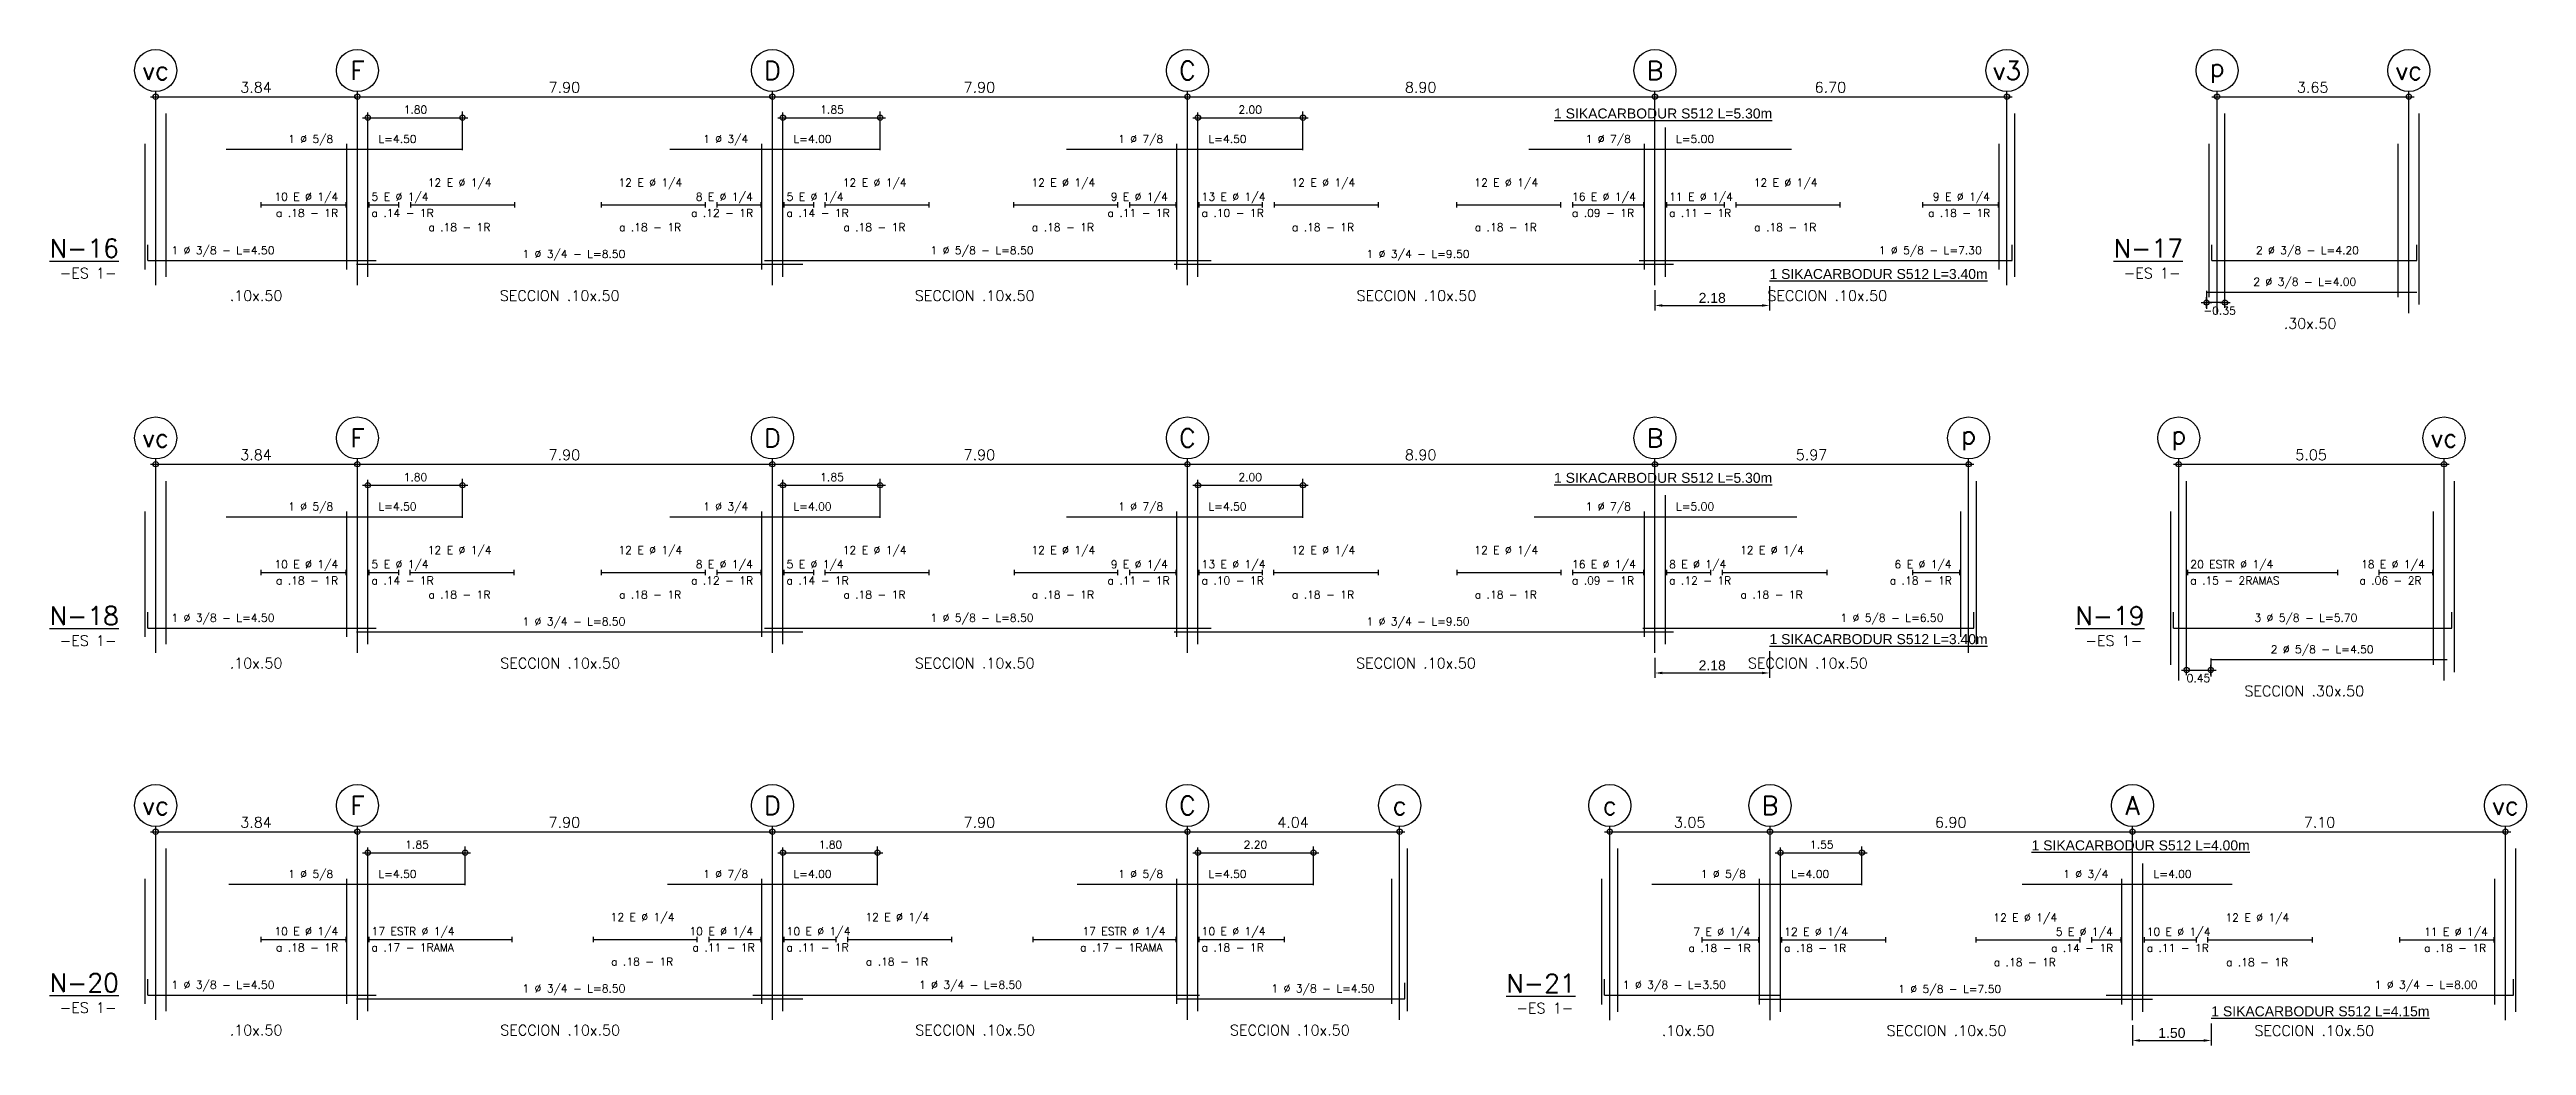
# Model space of a CAD drawing. Header units: millimetres. Extents: x 1 to 301, y -42 to 59.
# Drawn here: x 1.2 to 48.35, y -13.28 to 5.69 of the extents above; entities that cross this region are included whole.
import ezdxf
from ezdxf.enums import TextEntityAlignment as Align

# ---------------------------------------------------------------- set-up
doc = ezdxf.new("R2010")
doc.units = ezdxf.units.MM
doc.header["$LTSCALE"] = 0.0003
doc.header["$PDMODE"] = 34
doc.header["$PDSIZE"] = 0.1
for name, color, linetype in [('SIM-ACHURADOS', 8, 'Continuous'), ('SIM-COTAS', 1, 'Continuous'), ('SIM-FIBRACARB', 4, 'Continuous')]:
    doc.layers.add(name, color=color, linetype=linetype)
doc.styles.add('ARIAL EE', font='arial.ttf')
doc.styles.add('P140', font='SIMPLEX', dxfattribs={"height": 0.35})
doc.styles.add('P60', font='SIMPLEX', dxfattribs={"height": 0.16})
doc.styles.add('P80', font='SIMPLEX', dxfattribs={"height": 0.2})
doc.dimstyles.new('RE - STANDAR', dxfattribs={"dimtxt": 0.002, "dimasz": 0.0015, "dimexe": 0.001, "dimexo": 0.001, "dimgap": 0.0005, "dimtad": 1, "dimzin": 4, "dimdsep": 46, "dimtxsty": 'ARIAL EE', "dimcen": -0.001, "dimclrd": 256, "dimclre": 256, "dimclrt": 2, "dimadec": 0, "dimazin": 0, "dimtfac": 1, "dimtix": 1, "dimtofl": 0, "dimtmove": 1, "dimatfit": 0, "dimfxl": 0.0015, "dimtolj": 1, "dimtzin": 4, "dimlwd": -1, "dimlwe": -1, "dimarcsym": 0})

msp = doc.modelspace()

# ---------------------------------------------------------------- texts
at = {"layer": 'SIM-ACHURADOS', "style": 'P140'}
for s, p in [('vc', (3.218, 5.295)), ('F', (7.058, 5.295)), ('D', (14.958, 5.295)), ('C', (22.858, 5.295)), ('B', (31.758, 5.295)), ('v3', (38.458, 5.295)), ('p', (42.458, 5.295)), ('vc', (46.108, 5.295)), ('vc', (3.218, -1.705)), ('F', (7.058, -1.705)), ('D', (14.958, -1.705)), ('C', (22.858, -1.705)), ('B', (31.758, -1.705)), ('p', (37.728, -1.705)), ('p', (41.728, -1.705)), ('vc', (46.778, -1.705)), ('vc', (3.218, -8.705)), ('F', (7.058, -8.705)), ('D', (14.958, -8.705)), ('C', (22.858, -8.705)), ('c', (26.898, -8.705)), ('c', (30.898, -8.705)), ('B', (33.948, -8.705)), ('A', (40.848, -8.705)), ('vc', (47.948, -8.705))]:
    msp.add_text(s, height=0.35, dxfattribs=at).set_placement(p, align=Align.MIDDLE)
at = {"layer": 'SIM-ACHURADOS'}
for s, height, style, p in [('3.84', 0.2, 'P80', (4.828, 4.875)), ('7.90', 0.2, 'P80', (10.698, 4.875)), ('7.90', 0.2, 'P80', (18.598, 4.875)), ('8.90', 0.2, 'P80', (26.998, 4.875)), ('6.70', 0.2, 'P80', (34.798, 4.875)), ('3.65', 0.2, 'P80', (43.978, 4.875)), ('1.80', 0.15, 'P60', (7.938, 4.475)), ('1.85', 0.15, 'P60', (15.868, 4.475)), ('2.00', 0.15, 'P60', (23.828, 4.475)), ('1 %%c 5/8', 0.15, 'P60', (5.738, 3.915)), ('L=4.50', 0.15, 'P60', (7.458, 3.915)), ('1 %%c 3/4', 0.15, 'P60', (13.638, 3.915)), ('L=4.00', 0.15, 'P60', (15.358, 3.915)), ('1 %%c 7/8', 0.15, 'P60', (21.538, 3.915)), ('L=4.50', 0.15, 'P60', (23.258, 3.915)), ('1 %%c 7/8', 0.15, 'P60', (30.438, 3.915)), ('L=5.00', 0.15, 'P60', (32.158, 3.915)), ('10 E %%c 1/4', 0.15, 'P60', (5.478, 2.815)), ('5 E %%c 1/4', 0.15, 'P60', (7.328, 2.815)), ('12 E %%c 1/4', 0.15, 'P60', (8.398, 3.085)), ('12 E %%c 1/4', 0.15, 'P60', (12.028, 3.085)), ('8 E %%c 1/4', 0.15, 'P60', (13.498, 2.815)), ('5 E %%c 1/4', 0.15, 'P60', (15.228, 2.815)), ('12 E %%c 1/4', 0.15, 'P60', (16.298, 3.085)), ('12 E %%c 1/4', 0.15, 'P60', (19.888, 3.085)), ('9 E %%c 1/4', 0.15, 'P60', (21.398, 2.815)), ('13 E %%c 1/4', 0.15, 'P60', (23.128, 2.815)), ('12 E %%c 1/4', 0.15, 'P60', (24.838, 3.085)), ('12 E %%c 1/4', 0.15, 'P60', (28.318, 3.085)), ('16 E %%c 1/4', 0.15, 'P60', (30.178, 2.815)), ('11 E %%c 1/4', 0.15, 'P60', (32.028, 2.815)), ('12 E %%c 1/4', 0.15, 'P60', (33.638, 3.085)), ('9 E %%c 1/4', 0.15, 'P60', (37.048, 2.815)), ('a .18 - 1R', 0.15, 'P60', (5.508, 2.505)), ('a .14 - 1R', 0.15, 'P60', (7.328, 2.505)), ('a .18 - 1R', 0.15, 'P60', (8.408, 2.235)), ('a .18 - 1R', 0.15, 'P60', (12.038, 2.235)), ('a .12 - 1R', 0.15, 'P60', (13.408, 2.505)), ('a .14 - 1R', 0.15, 'P60', (15.228, 2.505)), ('a .18 - 1R', 0.15, 'P60', (16.308, 2.235)), ('a .18 - 1R', 0.15, 'P60', (19.898, 2.235)), ('a .11 - 1R', 0.15, 'P60', (21.338, 2.505)), ('a .10 - 1R', 0.15, 'P60', (23.128, 2.505)), ('a .18 - 1R', 0.15, 'P60', (24.848, 2.235)), ('a .18 - 1R', 0.15, 'P60', (28.328, 2.235)), ('a .09 - 1R', 0.15, 'P60', (30.178, 2.505)), ('a .11 - 1R', 0.15, 'P60', (32.028, 2.505)), ('a .18 - 1R', 0.15, 'P60', (33.648, 2.235)), ('a .18 - 1R', 0.15, 'P60', (36.958, 2.505)), ('1 %%c 3/8 - L=4.50', 0.15, 'P60', (3.518, 1.795)), ('1 %%c 3/4 - L=8.50', 0.15, 'P60', (10.198, 1.725)), ('1 %%c 5/8 - L=8.50', 0.15, 'P60', (17.968, 1.795)), ('1 %%c 3/4 - L=9.50', 0.15, 'P60', (26.268, 1.725)), ('1 %%c 5/8 - L=7.30', 0.15, 'P60', (36.018, 1.795)), ('2 %%c 3/8 - L=4.20', 0.15, 'P60', (43.198, 1.795)), ('-ES 1-', 0.2, 'P80', (1.388, 1.335)), ('-ES 1-', 0.2, 'P80', (40.678, 1.335)), ('.10x.50', 0.2, 'P80', (4.628, 0.905)), ('SECCION .10x.50', 0.2, 'P80', (9.768, 0.905)), ('SECCION .10x.50', 0.2, 'P80', (17.668, 0.905)), ('SECCION .10x.50', 0.2, 'P80', (26.078, 0.905)), ('SECCION .10x.50', 0.2, 'P80', (33.898, 0.905)), ('2 %%c 3/8 - L=4.00', 0.15, 'P60', (43.148, 1.195)), ('-0.35', 0.15, 'P60', (42.198, 0.645)), ('.30x.50', 0.2, 'P80', (43.728, 0.375)), ('3.84', 0.2, 'P80', (4.828, -2.125)), ('7.90', 0.2, 'P80', (10.698, -2.125)), ('7.90', 0.2, 'P80', (18.598, -2.125)), ('8.90', 0.2, 'P80', (26.998, -2.125)), ('5.97', 0.2, 'P80', (34.438, -2.125)), ('5.05', 0.2, 'P80', (43.948, -2.125)), ('1.80', 0.15, 'P60', (7.938, -2.525)), ('1.85', 0.15, 'P60', (15.868, -2.525)), ('2.00', 0.15, 'P60', (23.828, -2.525)), ('1 %%c 5/8', 0.15, 'P60', (5.738, -3.085)), ('L=4.50', 0.15, 'P60', (7.458, -3.085)), ('1 %%c 3/4', 0.15, 'P60', (13.638, -3.085)), ('L=4.00', 0.15, 'P60', (15.358, -3.085)), ('1 %%c 7/8', 0.15, 'P60', (21.538, -3.085)), ('L=4.50', 0.15, 'P60', (23.258, -3.085)), ('1 %%c 7/8', 0.15, 'P60', (30.438, -3.085)), ('L=5.00', 0.15, 'P60', (32.158, -3.085)), ('12 E %%c 1/4', 0.15, 'P60', (8.398, -3.915)), ('12 E %%c 1/4', 0.15, 'P60', (12.028, -3.915)), ('12 E %%c 1/4', 0.15, 'P60', (16.298, -3.915)), ('12 E %%c 1/4', 0.15, 'P60', (19.888, -3.915)), ('12 E %%c 1/4', 0.15, 'P60', (24.838, -3.915)), ('12 E %%c 1/4', 0.15, 'P60', (28.318, -3.915)), ('12 E %%c 1/4', 0.15, 'P60', (33.378, -3.915)), ('10 E %%c 1/4', 0.15, 'P60', (5.478, -4.185)), ('5 E %%c 1/4', 0.15, 'P60', (7.328, -4.185)), ('8 E %%c 1/4', 0.15, 'P60', (13.498, -4.185)), ('5 E %%c 1/4', 0.15, 'P60', (15.228, -4.185)), ('9 E %%c 1/4', 0.15, 'P60', (21.398, -4.185)), ('13 E %%c 1/4', 0.15, 'P60', (23.128, -4.185)), ('16 E %%c 1/4', 0.15, 'P60', (30.178, -4.185)), ('8 E %%c 1/4', 0.15, 'P60', (32.028, -4.185)), ('6 E %%c 1/4', 0.15, 'P60', (36.318, -4.185)), ('20 ESTR %%c 1/4', 0.15, 'P60', (41.948, -4.185)), ('18 E %%c 1/4', 0.15, 'P60', (45.198, -4.185)), ('a .18 - 1R', 0.15, 'P60', (5.508, -4.495)), ('a .14 - 1R', 0.15, 'P60', (7.328, -4.495)), ('a .18 - 1R', 0.15, 'P60', (8.408, -4.765)), ('a .18 - 1R', 0.15, 'P60', (12.038, -4.765)), ('a .12 - 1R', 0.15, 'P60', (13.408, -4.495)), ('a .14 - 1R', 0.15, 'P60', (15.228, -4.495)), ('a .18 - 1R', 0.15, 'P60', (16.308, -4.765)), ('a .18 - 1R', 0.15, 'P60', (19.898, -4.765)), ('a .11 - 1R', 0.15, 'P60', (21.338, -4.495)), ('a .10 - 1R', 0.15, 'P60', (23.128, -4.495)), ('a .18 - 1R', 0.15, 'P60', (24.848, -4.765)), ('a .18 - 1R', 0.15, 'P60', (28.328, -4.765)), ('a .09 - 1R', 0.15, 'P60', (30.178, -4.495)), ('a .12 - 1R', 0.15, 'P60', (32.028, -4.495)), ('a .18 - 1R', 0.15, 'P60', (33.388, -4.765)), ('a .18 - 1R', 0.15, 'P60', (36.228, -4.495)), ('a .15 - 2RAMAS', 0.15, 'P60', (41.948, -4.495)), ('a .06 - 2R', 0.15, 'P60', (45.168, -4.495)), ('1 %%c 3/8 - L=4.50', 0.15, 'P60', (3.518, -5.205)), ('1 %%c 3/4 - L=8.50', 0.15, 'P60', (10.198, -5.275)), ('1 %%c 5/8 - L=8.50', 0.15, 'P60', (17.968, -5.205)), ('1 %%c 3/4 - L=9.50', 0.15, 'P60', (26.268, -5.275)), ('1 %%c 5/8 - L=6.50', 0.15, 'P60', (35.288, -5.205)), ('3 %%c 5/8 - L=5.70', 0.15, 'P60', (43.168, -5.205)), ('-ES 1-', 0.2, 'P80', (1.388, -5.665)), ('-ES 1-', 0.2, 'P80', (39.948, -5.665)), ('2 %%c 5/8 - L=4.50', 0.15, 'P60', (43.478, -5.805)), ('.10x.50', 0.2, 'P80', (4.628, -6.095)), ('SECCION .10x.50', 0.2, 'P80', (9.778, -6.095)), ('SECCION .10x.50', 0.2, 'P80', (17.668, -6.095)), ('SECCION .10x.50', 0.2, 'P80', (26.068, -6.095)), ('SECCION .10x.50', 0.2, 'P80', (33.528, -6.095)), ('0.45', 0.15, 'P60', (41.878, -6.355)), ('SECCION .30x.50', 0.2, 'P80', (42.978, -6.625)), ('3.84', 0.2, 'P80', (4.828, -9.125)), ('7.90', 0.2, 'P80', (10.698, -9.125)), ('7.90', 0.2, 'P80', (18.598, -9.125)), ('4.04', 0.2, 'P80', (24.568, -9.125)), ('3.05', 0.2, 'P80', (32.118, -9.125)), ('6.90', 0.2, 'P80', (37.088, -9.125)), ('7.10', 0.2, 'P80', (44.108, -9.125)), ('1.85', 0.15, 'P60', (7.968, -9.525)), ('1.80', 0.15, 'P60', (15.838, -9.525)), ('2.20', 0.15, 'P60', (23.928, -9.525)), ('1.55', 0.15, 'P60', (34.708, -9.525)), ('1 %%c 5/8', 0.15, 'P60', (5.738, -10.085)), ('L=4.50', 0.15, 'P60', (7.458, -10.085)), ('1 %%c 7/8', 0.15, 'P60', (13.638, -10.085)), ('L=4.00', 0.15, 'P60', (15.358, -10.085)), ('1 %%c 5/8', 0.15, 'P60', (21.538, -10.085)), ('L=4.50', 0.15, 'P60', (23.258, -10.085)), ('1 %%c 5/8', 0.15, 'P60', (32.628, -10.085)), ('L=4.00', 0.15, 'P60', (34.348, -10.085)), ('1 %%c 3/4', 0.15, 'P60', (39.528, -10.085)), ('L=4.00', 0.15, 'P60', (41.248, -10.085)), ('12 E %%c 1/4', 0.15, 'P60', (11.878, -10.905)), ('12 E %%c 1/4', 0.15, 'P60', (16.728, -10.905)), ('12 E %%c 1/4', 0.15, 'P60', (38.198, -10.915)), ('12 E %%c 1/4', 0.15, 'P60', (42.618, -10.915)), ('10 E %%c 1/4', 0.15, 'P60', (5.478, -11.175)), ('17 ESTR %%c 1/4', 0.15, 'P60', (7.328, -11.175)), ('10 E %%c 1/4', 0.15, 'P60', (13.378, -11.175)), ('10 E %%c 1/4', 0.15, 'P60', (15.228, -11.175)), ('17 ESTR %%c 1/4', 0.15, 'P60', (20.858, -11.175)), ('10 E %%c 1/4', 0.15, 'P60', (23.128, -11.175)), ('7 E %%c 1/4', 0.15, 'P60', (32.488, -11.185)), ('12 E %%c 1/4', 0.15, 'P60', (34.218, -11.185)), ('5 E %%c 1/4', 0.15, 'P60', (39.388, -11.185)), ('10 E %%c 1/4', 0.15, 'P60', (41.118, -11.185)), ('11 E %%c 1/4', 0.15, 'P60', (46.398, -11.185)), ('a .18 - 1R', 0.15, 'P60', (5.508, -11.485)), ('a .17 - 1RAMA', 0.15, 'P60', (7.328, -11.485)), ('a .18 - 1R', 0.15, 'P60', (11.888, -11.755)), ('a .11 - 1R', 0.15, 'P60', (13.438, -11.485)), ('a .11 - 1R', 0.15, 'P60', (15.228, -11.485)), ('a .18 - 1R', 0.15, 'P60', (16.738, -11.755)), ('a .17 - 1RAMA', 0.15, 'P60', (20.818, -11.485)), ('a .18 - 1R', 0.15, 'P60', (23.128, -11.485)), ('a .18 - 1R', 0.15, 'P60', (32.398, -11.495)), ('a .18 - 1R', 0.15, 'P60', (34.218, -11.495)), ('a .18 - 1R', 0.15, 'P60', (38.208, -11.765)), ('a .14 - 1R', 0.15, 'P60', (39.298, -11.495)), ('a .11 - 1R', 0.15, 'P60', (41.118, -11.495)), ('a .18 - 1R', 0.15, 'P60', (42.628, -11.765)), ('a .18 - 1R', 0.15, 'P60', (46.398, -11.495)), ('1 %%c 3/8 - L=4.50', 0.15, 'P60', (3.518, -12.195)), ('1 %%c 3/4 - L=8.50', 0.15, 'P60', (10.198, -12.265)), ('1 %%c 3/4 - L=8.50', 0.15, 'P60', (17.748, -12.195)), ('1 %%c 3/8 - L=4.50', 0.15, 'P60', (24.458, -12.265)), ('1 %%c 3/8 - L=3.50', 0.15, 'P60', (31.148, -12.195)), ('1 %%c 5/8 - L=7.50', 0.15, 'P60', (36.388, -12.275)), ('1 %%c 3/4 - L=8.00', 0.15, 'P60', (45.458, -12.195)), ('-ES 1-', 0.2, 'P80', (1.388, -12.655)), ('-ES 1-', 0.2, 'P80', (29.118, -12.665)), ('.10x.50', 0.2, 'P80', (4.628, -13.085)), ('SECCION .10x.50', 0.2, 'P80', (9.778, -13.085)), ('SECCION .10x.50', 0.2, 'P80', (17.678, -13.085)), ('SECCION .10x.50', 0.2, 'P80', (23.668, -13.085)), ('.10x.50', 0.2, 'P80', (31.888, -13.095)), ('SECCION .10x.50', 0.2, 'P80', (36.168, -13.095)), ('SECCION .10x.50', 0.2, 'P80', (43.168, -13.095))]:
    msp.add_text(s, height=height, dxfattribs=dict(at, style=style)).set_placement(p)
at = {"layer": 'SIM-ACHURADOS', "style": 'P140'}
for s, p in [('%%UN-16', (2.518, 1.735)), ('%%UN-17', (41.808, 1.735)), ('%%UN-18', (2.518, -5.265)), ('%%UN-19', (41.078, -5.265)), ('%%UN-20', (2.518, -12.255)), ('%%UN-21', (30.248, -12.265))]:
    msp.add_text(s, height=0.35, dxfattribs=at).set_placement(p, align=Align.RIGHT)
at = {"layer": 'SIM-FIBRACARB', "char_height": 0.19, "attachment_point": 1, "style": 'ARIAL EE'}
for s, width, insert in [('{\\L1 SIKACARBODUR S512 L=5.30m}', 4.21086, (29.837, 4.571)), ('{\\L1 SIKACARBODUR S512 L=3.40m}', 4.12812, (33.938, 1.514)), ('{\\L1 SIKACARBODUR S512 L=5.30m}', 4.36356, (29.837, -2.369)), ('{\\L1 SIKACARBODUR S512 L=3.40m}', 4.39264, (33.938, -5.441)), ('{\\L1 SIKACARBODUR S512 L=4.00m}', 4.33366, (38.927, -9.369)), ('{\\L1 SIKACARBODUR S512 L=4.15m}', 4.34889, (42.348, -12.53))]:
    msp.add_mtext_dynamic_manual_height_columns(s, width=width, gutter_width=0.00475, heights=[0], dxfattribs=dict(at, insert=insert))

# ---------------------------------------------------------------- blocks, each defined once
blk = doc.blocks.new('*D19')
at = {"layer": 'SIM-COTAS', "transparency": 16777216}
for p, q in [((40.848, -12.89), (40.848, -13.276)), ((40.99, -13.181), (42.205, -13.181)), ((42.348, -12.857), (42.348, -13.276))]:
    blk.add_line(p, q, dxfattribs=at)
for points in [[(40.99, -13.157), (40.99, -13.205), (40.848, -13.181)], [(42.205, -13.157), (42.205, -13.205), (42.348, -13.181)]]:
    blk.add_solid(points, dxfattribs=at)
at = {"layer": 'SIM-COTAS', "color": 2, "transparency": 16777216, "insert": (41.598, -13.037), "char_height": 0.19, "attachment_point": 5, "style": 'ARIAL EE'}
blk.add_mtext('\\A1;1.50', dxfattribs=at)
blk = doc.blocks.new('*D20')
at = {"layer": 'SIM-COTAS', "transparency": 16777216}
for p, q in [((31.758, -5.89), (31.758, -6.276)), ((33.938, -5.767), (33.938, -6.276)), ((31.9, -6.181), (33.795, -6.181))]:
    blk.add_line(p, q, dxfattribs=at)
for points in [[(31.9, -6.157), (31.9, -6.205), (31.758, -6.181)], [(33.795, -6.157), (33.795, -6.205), (33.938, -6.181)]]:
    blk.add_solid(points, dxfattribs=at)
at = {"layer": 'SIM-COTAS', "color": 2, "transparency": 16777216, "insert": (32.848, -6.037), "char_height": 0.19, "attachment_point": 5, "style": 'ARIAL EE'}
blk.add_mtext('\\A1;2.18', dxfattribs=at)
blk = doc.blocks.new('*D21')
at = {"layer": 'SIM-COTAS', "transparency": 16777216}
for p, q in [((31.758, 1.11), (31.758, 0.724)), ((33.938, 1.188), (33.938, 0.724)), ((31.9, 0.819), (33.795, 0.819))]:
    blk.add_line(p, q, dxfattribs=at)
for points in [[(31.9, 0.843), (31.9, 0.795), (31.758, 0.819)], [(33.795, 0.843), (33.795, 0.795), (33.938, 0.819)]]:
    blk.add_solid(points, dxfattribs=at)
at = {"layer": 'SIM-COTAS', "color": 2, "transparency": 16777216, "insert": (32.848, 0.963), "char_height": 0.19, "attachment_point": 5, "style": 'ARIAL EE'}
blk.add_mtext('\\A1;2.18', dxfattribs=at)

# ---------------------------------------------------------------- dimensions: what is measured, and where the dimension line sits
at = {"layer": 'SIM-COTAS'}
for base, p1, p2, picture, middle in [((33.938, 0.819), (31.758, 1.205), (33.938, 1.283), '*D21', (32.848, 0.963)), ((33.938, -6.181), (31.758, -5.795), (33.938, -5.672), '*D20', (32.848, -6.037)), ((42.348, -13.181), (40.848, -12.795), (42.348, -12.762), '*D19', (41.598, -13.037))]:
    dim = msp.add_linear_dim(base=base, p1=p1, p2=p2, dimstyle='RE - STANDAR', dxfattribs=at)
    dim.commit()
    dim.dimension.update_dxf_attribs({"geometry": picture, "text_midpoint": middle})

# ---------------------------------------------------------------- linework, layer by layer
at = {"layer": 'SIM-ACHURADOS'}
for p, q in [((3.218, 1.205), (3.218, 4.895)), ((3.218, 4.795), (38.458, 4.795)), ((7.058, 1.205), (7.058, 4.895)), ((14.958, 1.205), (14.958, 4.895)), ((22.858, 1.205), (22.858, 4.895)), ((31.758, 1.205), (31.758, 4.895)), ((38.458, 1.205), (38.458, 4.895)), ((42.458, 0.675), (42.458, 4.895)), ((42.458, 4.795), (46.108, 4.795)), ((46.108, 0.675), (46.108, 4.895)), ((3.418, 1.365), (3.418, 4.475)), ((7.258, 1.365), (7.258, 4.475)), ((7.258, 4.395), (9.058, 4.395)), ((9.058, 3.775), (9.058, 4.515)), ((15.158, 1.365), (15.158, 4.475)), ((15.158, 4.395), (17.008, 4.395)), ((17.008, 3.775), (17.008, 4.515)), ((23.058, 1.365), (23.058, 4.475)), ((23.058, 4.395), (25.058, 4.395)), ((25.058, 3.775), (25.058, 4.515)), ((38.608, 1.365), (38.608, 4.475)), ((42.608, 0.835), (42.608, 4.475)), ((46.308, 0.835), (46.308, 4.475)), ((3.018, 1.505), (3.018, 3.895)), ((4.558, 3.795), (9.058, 3.795)), ((6.858, 1.505), (6.858, 3.895)), ((13.008, 3.795), (17.008, 3.795)), ((14.758, 1.505), (14.758, 3.895)), ((20.558, 3.795), (25.058, 3.795)), ((22.658, 1.505), (22.658, 3.895)), ((29.358, 3.795), (34.358, 3.795)), ((31.558, 1.505), (31.558, 3.895)), ((31.958, 1.365), (31.958, 4.21)), ((38.308, 1.505), (38.308, 3.895)), ((42.308, 0.975), (42.308, 3.895)), ((45.908, 0.975), (45.908, 3.895)), ((5.218, 2.785), (5.218, 2.685)), ((5.218, 2.735), (6.838, 2.735)), ((6.838, 2.785), (6.838, 2.685)), ((7.278, 2.785), (7.278, 2.685)), ((7.278, 2.735), (7.838, 2.735)), ((7.838, 2.785), (7.838, 2.685)), ((8.068, 2.785), (8.068, 2.685)), ((8.068, 2.735), (10.048, 2.735)), ((10.048, 2.785), (10.048, 2.685)), ((11.698, 2.785), (11.698, 2.685)), ((11.698, 2.735), (13.678, 2.735)), ((13.678, 2.785), (13.678, 2.685)), ((13.898, 2.785), (13.898, 2.685)), ((13.898, 2.735), (14.738, 2.735)), ((14.738, 2.785), (14.738, 2.685)), ((15.178, 2.785), (15.178, 2.685)), ((15.178, 2.735), (15.738, 2.735)), ((15.738, 2.785), (15.738, 2.685)), ((15.958, 2.785), (15.958, 2.685)), ((15.958, 2.735), (17.938, 2.735)), ((17.938, 2.785), (17.938, 2.685)), ((19.548, 2.785), (19.548, 2.685)), ((19.548, 2.735), (21.528, 2.735)), ((21.528, 2.785), (21.528, 2.685)), ((21.758, 2.785), (21.758, 2.685)), ((21.758, 2.735), (22.638, 2.735)), ((22.638, 2.785), (22.638, 2.685)), ((23.078, 2.785), (23.078, 2.685)), ((23.078, 2.735), (24.278, 2.735)), ((24.278, 2.785), (24.278, 2.685)), ((24.508, 2.785), (24.508, 2.685)), ((24.508, 2.735), (26.488, 2.735)), ((26.488, 2.785), (26.488, 2.685)), ((27.978, 2.785), (27.978, 2.685)), ((27.978, 2.735), (29.958, 2.735)), ((29.958, 2.785), (29.958, 2.685)), ((30.188, 2.785), (30.188, 2.685)), ((30.188, 2.735), (31.538, 2.735)), ((31.538, 2.785), (31.538, 2.685)), ((31.978, 2.785), (31.978, 2.685)), ((31.978, 2.735), (33.078, 2.735)), ((33.078, 2.785), (33.078, 2.685)), ((33.298, 2.785), (33.298, 2.685)), ((33.298, 2.735), (35.278, 2.735)), ((35.278, 2.785), (35.278, 2.685)), ((36.848, 2.785), (36.848, 2.685)), ((36.848, 2.735), (38.288, 2.735)), ((38.288, 2.785), (38.288, 2.685)), ((3.068, 1.675), (3.068, 1.975)), ((38.558, 1.675), (38.558, 1.975)), ((42.358, 1.675), (42.358, 1.975)), ((46.258, 1.675), (46.258, 1.975)), ((3.068, 1.675), (7.418, 1.675)), ((7.038, 1.605), (15.538, 1.605)), ((14.808, 1.675), (23.308, 1.675)), ((22.608, 1.605), (32.108, 1.605)), ((31.458, 1.675), (38.558, 1.675)), ((42.358, 1.675), (46.258, 1.675)), ((42.258, 1.095), (42.258, 0.755)), ((42.258, 1.075), (46.258, 1.075)), ((42.608, 0.875), (42.258, 0.875)), ((3.218, -5.795), (3.218, -2.105)), ((3.218, -2.205), (37.728, -2.205)), ((7.058, -5.795), (7.058, -2.105)), ((14.958, -5.795), (14.958, -2.105)), ((22.858, -5.795), (22.858, -2.105)), ((31.758, -5.795), (31.758, -2.105)), ((37.728, -5.795), (37.728, -2.105)), ((41.728, -6.325), (41.728, -2.105)), ((41.728, -2.205), (46.778, -2.205)), ((46.778, -6.325), (46.778, -2.105)), ((3.418, -5.635), (3.418, -2.525)), ((7.258, -5.635), (7.258, -2.525)), ((7.258, -2.605), (9.058, -2.605)), ((9.058, -3.225), (9.058, -2.485)), ((15.158, -5.635), (15.158, -2.525)), ((15.158, -2.605), (17.008, -2.605)), ((17.008, -3.225), (17.008, -2.485)), ((23.058, -5.635), (23.058, -2.525)), ((23.058, -2.605), (25.058, -2.605)), ((25.058, -3.225), (25.058, -2.485)), ((31.958, -5.635), (31.958, -2.793)), ((37.878, -5.635), (37.878, -2.525)), ((41.878, -6.165), (41.878, -2.525)), ((46.978, -6.165), (46.978, -2.525)), ((3.018, -5.495), (3.018, -3.105)), ((4.558, -3.205), (9.058, -3.205)), ((6.858, -5.495), (6.858, -3.105)), ((13.008, -3.205), (17.008, -3.205)), ((14.758, -5.495), (14.758, -3.105)), ((20.558, -3.205), (25.058, -3.205)), ((22.658, -5.495), (22.658, -3.105)), ((29.458, -3.205), (34.458, -3.205)), ((31.558, -5.495), (31.558, -3.105)), ((37.578, -5.495), (37.578, -3.105)), ((41.578, -6.025), (41.578, -3.105)), ((46.578, -6.025), (46.578, -3.105)), ((5.218, -4.215), (5.218, -4.315)), ((6.838, -4.215), (6.838, -4.315)), ((7.278, -4.215), (7.278, -4.315)), ((7.838, -4.215), (7.838, -4.315)), ((8.058, -4.215), (8.058, -4.315)), ((10.038, -4.215), (10.038, -4.315)), ((11.698, -4.215), (11.698, -4.315)), ((13.678, -4.215), (13.678, -4.315)), ((13.898, -4.215), (13.898, -4.315)), ((14.738, -4.215), (14.738, -4.315)), ((15.178, -4.215), (15.178, -4.315)), ((15.738, -4.215), (15.738, -4.315)), ((15.958, -4.215), (15.958, -4.315)), ((17.938, -4.215), (17.938, -4.315)), ((19.558, -4.215), (19.558, -4.315)), ((21.528, -4.215), (21.528, -4.315)), ((21.758, -4.215), (21.758, -4.315)), ((22.638, -4.215), (22.638, -4.315)), ((23.078, -4.215), (23.078, -4.315)), ((24.278, -4.215), (24.278, -4.315)), ((24.498, -4.215), (24.498, -4.315)), ((26.488, -4.215), (26.488, -4.315)), ((27.988, -4.215), (27.988, -4.315)), ((29.968, -4.215), (29.968, -4.315)), ((30.188, -4.215), (30.188, -4.315)), ((31.538, -4.215), (31.538, -4.315)), ((31.978, -4.215), (31.978, -4.315)), ((32.818, -4.215), (32.818, -4.315)), ((33.038, -4.215), (33.038, -4.315)), ((35.028, -4.215), (35.028, -4.315)), ((36.658, -4.215), (36.658, -4.315)), ((37.558, -4.215), (37.558, -4.315)), ((41.898, -4.215), (41.898, -4.315)), ((44.748, -4.215), (44.748, -4.315)), ((45.538, -4.215), (45.538, -4.315)), ((46.558, -4.215), (46.558, -4.315)), ((5.218, -4.265), (6.838, -4.265)), ((7.278, -4.265), (7.838, -4.265)), ((8.058, -4.265), (10.038, -4.265)), ((11.698, -4.265), (13.678, -4.265)), ((13.898, -4.265), (14.738, -4.265)), ((15.178, -4.265), (15.738, -4.265)), ((15.958, -4.265), (17.938, -4.265)), ((19.558, -4.265), (21.528, -4.265)), ((21.758, -4.265), (22.638, -4.265)), ((23.078, -4.265), (24.278, -4.265)), ((24.498, -4.265), (26.488, -4.265)), ((27.988, -4.265), (29.968, -4.265)), ((30.188, -4.265), (31.538, -4.265)), ((31.978, -4.265), (32.818, -4.265)), ((33.038, -4.265), (35.028, -4.265)), ((36.658, -4.265), (37.558, -4.265)), ((41.898, -4.265), (44.748, -4.265)), ((45.538, -4.265), (46.558, -4.265)), ((3.068, -5.325), (3.068, -5.025)), ((37.828, -5.325), (37.828, -5.025)), ((41.628, -5.325), (41.628, -5.025)), ((46.928, -5.325), (46.928, -5.025)), ((3.068, -5.325), (7.418, -5.325)), ((7.038, -5.395), (15.538, -5.395)), ((14.808, -5.325), (23.308, -5.325)), ((22.608, -5.395), (32.108, -5.395)), ((31.528, -5.325), (37.828, -5.325)), ((41.628, -5.325), (46.928, -5.325)), ((41.878, -6.125), (42.338, -6.125)), ((42.338, -5.905), (42.338, -6.245)), ((42.338, -5.925), (46.838, -5.925)), ((3.218, -12.785), (3.218, -9.105)), ((3.218, -9.205), (26.898, -9.205)), ((7.058, -12.785), (7.058, -9.105)), ((14.958, -12.785), (14.958, -9.105)), ((22.858, -12.785), (22.858, -9.105)), ((26.898, -12.785), (26.898, -9.105)), ((30.898, -12.795), (30.898, -9.105)), ((30.898, -9.205), (47.948, -9.205)), ((33.948, -12.795), (33.948, -9.105)), ((40.848, -12.795), (40.848, -9.105)), ((47.948, -12.795), (47.948, -9.105)), ((3.418, -12.625), (3.418, -9.525)), ((7.258, -12.625), (7.258, -9.525)), ((7.258, -9.605), (9.108, -9.605)), ((9.108, -10.225), (9.108, -9.485)), ((15.158, -12.625), (15.158, -9.525)), ((15.158, -9.605), (16.958, -9.605)), ((16.958, -10.225), (16.958, -9.485)), ((23.058, -12.625), (23.058, -9.525)), ((23.058, -9.605), (25.258, -9.605)), ((25.258, -10.225), (25.258, -9.485)), ((27.048, -12.625), (27.048, -9.525)), ((31.048, -12.635), (31.048, -9.525)), ((34.148, -12.635), (34.148, -9.525)), ((34.148, -9.605), (35.698, -9.605)), ((35.698, -10.225), (35.698, -9.485)), ((41.048, -12.635), (41.048, -9.809)), ((48.148, -12.635), (48.148, -9.525)), ((3.018, -12.485), (3.018, -10.105)), ((4.608, -10.205), (9.108, -10.205)), ((6.858, -12.485), (6.858, -10.105)), ((12.958, -10.205), (16.958, -10.205)), ((14.758, -12.485), (14.758, -10.105)), ((20.758, -10.205), (25.258, -10.205)), ((22.658, -12.485), (22.658, -10.105)), ((26.748, -12.485), (26.748, -10.105)), ((30.748, -12.495), (30.748, -10.105)), ((31.698, -10.205), (35.698, -10.205)), ((33.748, -12.495), (33.748, -10.105)), ((38.748, -10.205), (42.748, -10.205)), ((40.648, -12.495), (40.648, -10.105)), ((47.748, -12.495), (47.748, -10.105)), ((5.218, -11.205), (5.218, -11.305)), ((5.218, -11.255), (6.838, -11.255)), ((6.838, -11.205), (6.838, -11.305)), ((7.278, -11.205), (7.278, -11.305)), ((7.278, -11.255), (9.998, -11.255)), ((9.998, -11.205), (9.998, -11.305)), ((11.548, -11.205), (11.548, -11.305)), ((11.548, -11.255), (13.518, -11.255)), ((13.518, -11.205), (13.518, -11.305)), ((13.748, -11.205), (13.748, -11.305)), ((13.748, -11.255), (14.738, -11.255)), ((14.738, -11.205), (14.738, -11.305)), ((15.178, -11.205), (15.178, -11.305)), ((15.178, -11.255), (16.168, -11.255)), ((16.168, -11.205), (16.168, -11.305)), ((16.388, -11.205), (16.388, -11.305)), ((16.388, -11.255), (18.368, -11.255)), ((18.368, -11.205), (18.368, -11.305)), ((19.918, -11.205), (19.918, -11.305)), ((19.918, -11.255), (22.638, -11.255)), ((22.638, -11.205), (22.638, -11.305)), ((23.078, -11.205), (23.078, -11.305)), ((23.078, -11.255), (24.698, -11.255)), ((24.698, -11.205), (24.698, -11.305)), ((32.648, -11.215), (32.648, -11.315)), ((32.648, -11.265), (33.728, -11.265)), ((33.728, -11.215), (33.728, -11.315)), ((34.168, -11.215), (34.168, -11.315)), ((34.168, -11.265), (36.148, -11.265)), ((36.148, -11.215), (36.148, -11.315)), ((37.868, -11.215), (37.868, -11.315)), ((37.868, -11.265), (39.848, -11.265)), ((39.848, -11.215), (39.848, -11.315)), ((40.068, -11.215), (40.068, -11.315)), ((40.068, -11.265), (40.628, -11.265)), ((40.628, -11.215), (40.628, -11.315)), ((41.068, -11.215), (41.068, -11.315)), ((41.068, -11.265), (42.058, -11.265)), ((42.058, -11.215), (42.058, -11.315)), ((42.278, -11.215), (42.278, -11.315)), ((42.278, -11.265), (44.268, -11.265)), ((44.268, -11.215), (44.268, -11.315)), ((45.928, -11.215), (45.928, -11.315)), ((45.928, -11.265), (47.728, -11.265)), ((47.728, -11.215), (47.728, -11.315)), ((3.068, -12.315), (3.068, -12.015)), ((26.998, -12.385), (26.998, -12.085)), ((30.798, -12.315), (30.798, -12.015)), ((48.098, -12.315), (48.098, -12.015)), ((3.068, -12.315), (7.418, -12.315)), ((7.038, -12.385), (15.538, -12.385)), ((14.588, -12.315), (23.088, -12.315)), ((22.648, -12.385), (26.998, -12.385)), ((30.798, -12.315), (34.148, -12.315)), ((33.728, -12.395), (41.228, -12.395)), ((40.348, -12.315), (48.098, -12.315))]:
    msp.add_line(p, q, dxfattribs=at)
for centre in [(3.218, 5.295), (7.058, 5.295), (14.958, 5.295), (22.858, 5.295), (31.758, 5.295), (38.458, 5.295), (42.458, 5.295), (46.108, 5.295), (3.218, -1.705), (7.058, -1.705), (14.958, -1.705), (22.858, -1.705), (31.758, -1.705), (37.728, -1.705), (41.728, -1.705), (46.778, -1.705), (3.218, -8.705), (7.058, -8.705), (14.958, -8.705), (22.858, -8.705), (26.898, -8.705), (30.898, -8.705), (33.948, -8.705), (40.848, -8.705), (47.948, -8.705)]:
    msp.add_circle(centre, 0.4, dxfattribs=at)
for p in [(3.218, 4.795), (7.058, 4.795), (14.958, 4.795), (22.858, 4.795), (31.758, 4.795), (38.458, 4.795), (42.458, 4.795), (46.108, 4.795), (7.258, 4.395), (9.058, 4.395), (15.158, 4.395), (17.008, 4.395), (23.058, 4.395), (25.058, 4.395), (42.258, 0.875), (42.608, 0.875), (3.218, -2.205), (7.058, -2.205), (14.958, -2.205), (22.858, -2.205), (31.758, -2.205), (37.728, -2.205), (41.728, -2.205), (46.778, -2.205), (7.258, -2.605), (9.058, -2.605), (15.158, -2.605), (17.008, -2.605), (23.058, -2.605), (25.058, -2.605), (41.878, -6.125), (42.338, -6.125), (3.218, -9.205), (7.058, -9.205), (14.958, -9.205), (22.858, -9.205), (26.898, -9.205), (30.898, -9.205), (33.948, -9.205), (40.848, -9.205), (47.948, -9.205), (7.258, -9.605), (9.108, -9.605), (15.158, -9.605), (16.958, -9.605), (23.058, -9.605), (25.258, -9.605), (34.148, -9.605), (35.698, -9.605)]:
    msp.add_point(p, dxfattribs=at)

msp.set_redraw_order([(e.dxf.handle, doc.entitydb.next_handle()) for e in msp.query("TEXT MTEXT ATTDEF DIMENSION ARC_DIMENSION")])  # texts and dimensions are drawn at this point

doc.saveas('drawing.dxf')
